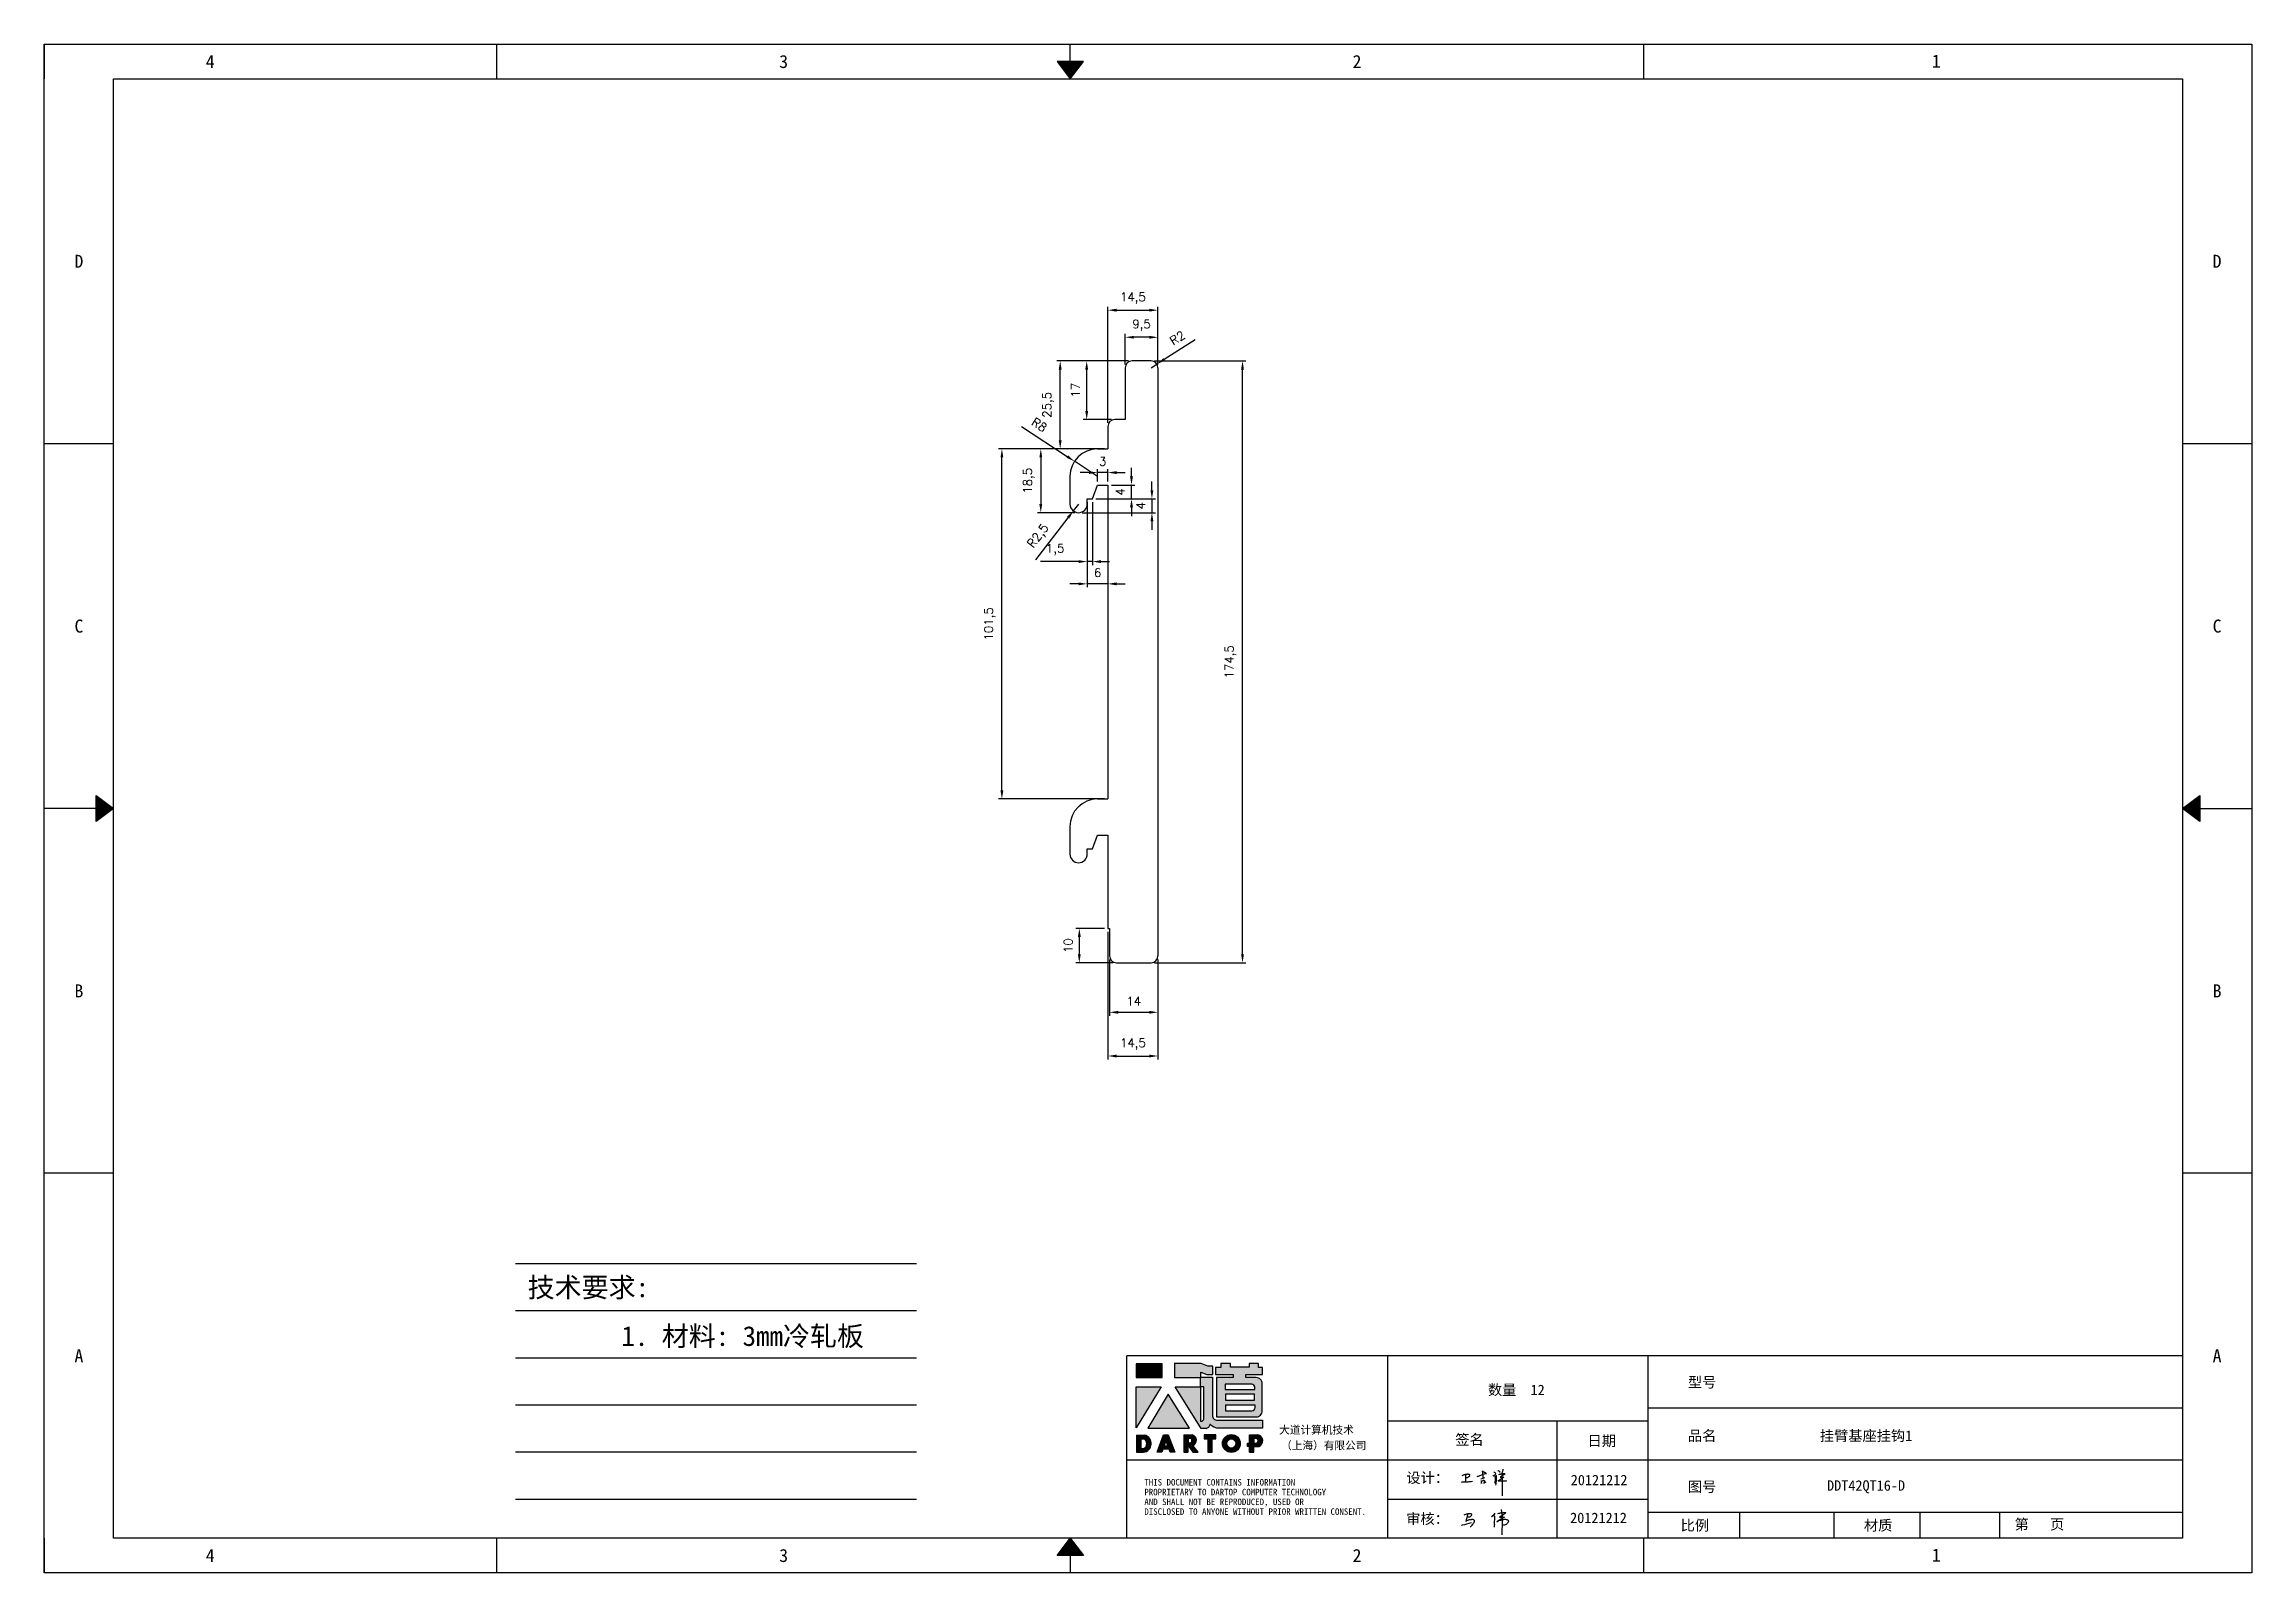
# Model space of a CAD drawing. Header units: millimetres. Extents: x 25928 to 50356, y -44172 to 20163.
# Drawn here: x 40411 to 41050, y 9096 to 9539 of the extents above; entities that cross this region are included whole.
import ezdxf
from ezdxf.enums import TextEntityAlignment as Align

# ---------------------------------------------------------------- set-up
doc = ezdxf.new("R2010")
doc.units = ezdxf.units.MM
doc.linetypes.add('DOT', pattern=[0.25, 0, -0.25])
doc.layers.add('4', color=7, linetype='Continuous')
doc.layers.add('print', color=30, linetype='Continuous')
doc.layers.add('dim', color=2, linetype='Continuous', lineweight=9)
doc.styles.add('Dartop', font='')
doc.styles.add('HZ', font='')
doc.styles.add('hzHT', font='simhei.ttf')
doc.styles.get("Standard").update_dxf_attribs({"font": 'txt', "bigfont": 'gbcbig.shx'})
doc.styles.get('Dartop').set_extended_font_data('FangSong_GB2312')
doc.styles.get('HZ').set_extended_font_data('SimSun')
doc.dimstyles.new('0.5small', dxfattribs={"dimtxt": 2.5, "dimasz": 2.5, "dimexe": 1, "dimexo": 1, "dimgap": 2, "dimtad": 1, "dimtxsty": 'Standard', "dimcen": 2.5, "dimadec": 0, "dimazin": 0, "dimtfac": 1, "dimtmove": 0, "dimatfit": 3, "dimfxl": 0, "dimarcsym": 0})

msp = doc.modelspace()

# ---------------------------------------------------------------- texts
at = {"color": 0}
for s, height, style, p in [('4', 3.777, 'Dartop', (40458.743, 9533.689)), ('3', 3.777, 'Dartop', (40624.932, 9533.689)), ('2', 3.777, 'Dartop', (40791.12, 9533.689)), ('1', 3.777, 'Dartop', (40959.03, 9533.808)), ('D', 3.777, 'Dartop', (40420.681, 9475.774)), ('D', 3.777, 'Dartop', (41040.402, 9475.774)), ('C', 3.777, 'Dartop', (40420.681, 9370.018)), ('C', 3.777, 'Dartop', (41040.402, 9370.018)), ('B', 3.777, 'Dartop', (40420.681, 9264.262)), ('B', 3.777, 'Dartop', (41040.402, 9264.262)), ('A', 3.777, 'Dartop', (40420.681, 9158.506)), ('A', 3.777, 'Dartop', (41040.402, 9158.506)), ('数量  12', 3.0216, 'hzHT', (40837.297, 9148.601)), ('型号', 3.0216, 'hzHT', (40891.15, 9150.82)), ('挂臂基座挂钩1', 3.0216, 'hzHT', (40938.658, 9135.308)), ('签名', 3.0216, 'hzHT', (40823.724, 9134.201)), ('日期', 3.0216, 'hzHT', (40862.064, 9133.83)), ('品名', 3.0216, 'hzHT', (40891.15, 9135.308)), ('20121212', 3.0216, 'hzHT', (40861.289, 9122.47)), ('图号', 3.0216, 'hzHT', (40891.15, 9120.539)), ('DDT42QT16-D', 3.0216, 'hzHT', (40938.658, 9120.879)), ('20121212', 3.0216, 'hzHT', (40861.109, 9111.506)), ('比例', 3.0216, 'hzHT', (40889.043, 9109.326)), ('材质', 3.0216, 'hzHT', (40942.168, 9109.326)), ('第   页', 3.0216, 'hzHT', (40988.91, 9109.64)), ('4', 3.777, 'Dartop', (40458.743, 9100.592)), ('3', 3.777, 'Dartop', (40624.932, 9100.592)), ('2', 3.777, 'Dartop', (40791.12, 9100.592)), ('1', 3.777, 'Dartop', (40959.03, 9100.712))]:
    msp.add_text(s, height=height, dxfattribs=dict(at, style=style)).set_placement(p, align=Align.MIDDLE_CENTER)
at = {"style": 'HZ'}
for s, p in [('技术要求:', (40568.339, 9178.326)), ('     1. 材料: 3mm冷轧板', (40603.306, 9164.204))]:
    msp.add_text(s, height=5.733, dxfattribs=at).set_placement(p, align=Align.MIDDLE_CENTER)
at = {"color": 0, "style": 'hzHT'}
for s, height, p in [('设计：', 3.0216, (40805.419, 9121.612)), ('THIS DOCUMENT CONTAINS INFORMATION', 1.8885, (40729.491, 9120.868)), ('PROPRIETARY TO DARTOP COMPUTER TECHNOLOGY', 1.8885, (40729.491, 9118.036)), ('AND SHALL NOT BE REPRODUCED, USED OR', 1.8885, (40729.491, 9115.203)), ('DISCLOSED TO ANYONE WITHOUT PRIOR WRITTEN CONSENT.', 1.8885, (40729.491, 9112.37)), ('审核：', 3.0216, (40805.374, 9109.714))]:
    msp.add_text(s, height=height, dxfattribs=at).set_placement(p)
at = {"layer": '4', "color": 0, "style": 'hzHT'}
for s, p in [('大道计算机技术', (40768.551, 9135.868)), ('（上海）有限公司', (40769.121, 9131.352))]:
    msp.add_text(s, height=2.2662, dxfattribs=at).set_placement(p)

# ---------------------------------------------------------------- blocks, each defined once
blk = doc.blocks.new('*U5')
at = {"color": 254, "linetype": 'Continuous', "extrusion": (0, 0, -1)}
for points in [[(-17, 0.333), (-16.812, 0.25), (-17, 0.5)], [(-17, 0.333), (-17.188, 0.25), (-16.812, 0.25)], [(-17, 0.333), (-17, 0.5), (-17.188, 0.25)]]:
    blk.add_solid(points, dxfattribs=at)
blk = doc.blocks.new('*U6')
at = {"color": 254, "linetype": 'Continuous'}
for points in [[(17, 21.667), (17.188, 21.75), (16.812, 21.75)], [(17, 21.667), (16.812, 21.75), (17, 21.5)], [(17, 21.667), (17, 21.5), (17.188, 21.75)]]:
    blk.add_solid(points, dxfattribs=at)
blk = doc.blocks.new('*U3')
at = {"color": 254, "linetype": 'Continuous', "extrusion": (0, 0, -1)}
for points in [[(-0.833, 11), (-0.75, 10.812), (-0.75, 11.188)], [(-0.833, 11), (-0.75, 11.188), (-1, 11)], [(-0.833, 11), (-1, 11), (-0.75, 10.812)]]:
    blk.add_solid(points, dxfattribs=at)
blk = doc.blocks.new('dadao')
for p, q in [((48, 19.2), (44.9, 10.4)), ((44.9, 10.4), (51.2, 10.4)), ((51.2, 10.4), (48, 19.2))]:
    blk.add_line(p, q)
for points in [[(41.8, 121.6), (41.8, 143.7), (-0.4, 143.7), (-0.4, 121.6), (41.8, 121.6)], [(104.8, 122), (104.8, 130.3), (114.1, 126.3), (124.2, 126.3), (124.2, 139.6), (115.9, 139.6), (105.1, 143.9), (61.5, 143.9)], [(61.7, 144), (61.7, 121.3), (103.9, 121.3)], [(113.4, 38.7), (105.1, 38.7), (63, 106.5), (103.9, 106.5), (103.9, 120.9), (103.9, 121.3)], [(109.7, 53.6), (109.7, 106.2), (104.3, 106.2), (104.3, 50.4), (106.6, 50.4)], [(144.6, 94.4), (144.6, 84.8), (192, 84.8), (192, 94.1), (144.9, 94.1)], [(120.2, 45), (119.5, 45), (119.5, 44.6)], [(0, 28), (0, 0), (11.8, 0)], [(0.1, 28), (14, 28)], [(7.1, 21.8), (7.1, 6.1), (12, 6.1)], [(7.1, 21.8), (11.4, 21.8)], [(76.8, 28.2), (76.8, 0), (84.1, 0), (84.1, 11.1), (91.6, -0.1), (100.3, -0.1), (91.7, 11.1)], [(76.8, 28.2), (90.6, 28.2)], [(84, 22.7), (84, 15.3), (87.2, 15.3)], [(84, 22.7), (87.3, 22.7)], [(183.7, 0), (183.7, 9.6), (180.6, 9.6), (180.6, 14.9), (183.8, 14.9), (183.8, 28.1), (196.1, 28.1), (196.5, 28.1)], [(183.7, 0), (190.9, 0), (190.9, 9.6), (198.8, 9.6)], [(194.9, 22.3), (190.8, 22.3), (190.8, 15), (194.4, 15)]]:
    blk.add_lwpolyline(points)
blk.add_lwpolyline([(137.1, 144.2), (137.1, 137.9), (128.3, 137.9), (128.3, 126.5), (157.3, 126.5), (157.3, 121.5), (130.3, 121.5), (130.3, 57.5), (194.4, 57.5, 0.414214), (204.4, 67.5), (204.4, 111.3, 0.414214), (194.4, 121.3), (177.5, 121.3), (177.5, 126.3), (204.7, 126.3), (204.7, 137.7), (198.2, 137.7), (198.2, 143.9), (183.3, 143.9), (183.3, 138), (153, 138), (153, 144.2), (137.1, 144.2)], format="xyb", close=True)
for points in [[(104.8, 122), (123.4, 122), (123.4, 60, 0.414214), (131.4, 52), (204.8, 52), (204.8, 39.1), (131.7, 39.1)], [(144.3, 110.8), (144.3, 101.8), (192.3, 101.8), (192.3, 105.5, 0.414214), (187.3, 110.5), (144.3, 110.5)], [(144.6, 77), (144.6, 67.5), (187.6, 67.5, 0.414214), (192.6, 72.5), (192.6, 76.4), (144.6, 76.4)]]:
    blk.add_lwpolyline(points, format="xyb")
for points in [[(-0.3, 106.2), (40.4, 106.2), (-0.3, 39.7), (-0.3, 106.2)], [(51.7, 94.1), (18.4, 39.3), (86.2, 39.3)], [(43.8, 28.2), (51.8, 28.2), (62.6, -0.1), (55, -0.1), (53.2, 5), (42.9, 5), (41.1, 0), (33.6, 0)], [(110, 28.1), (110, 21.9), (116, 21.9), (116, -0.1), (123.2, -0.1), (123.2, 22), (129.2, 22), (129.2, 28.1), (110, 28.1)]]:
    blk.add_lwpolyline(points, close=True)
for radius in [14.5, 7.44]:
    blk.add_circle((154.2, 14.2), radius)
for centre, radius, start, end in [((99.2, 60.7), 12.6, 305.6399, 325.969), ((111.6, 46.7), 8.19, 282.9811, 347.6627), ((136, 61.7), 22.9, 226.7358, 259.3209), ((8.5, 13.9), 8.49, 294.2143, 69.7177), ((9.6, 14.2), 14.4, 278.6604, 72.3203), ((86.4, 19), 3.8, 282.527, 76.7196), ((88.6, 19.4), 8.95, 290.6073, 77.2124), ((193.7, 18.7), 3.8, 280.9891, 72.5513), ((195.7, 18.6), 9.51, 288.8959, 85.2442)]:
    blk.add_arc(centre, radius, start, end)
blk = doc.blocks.new('h')
for p, q in [((20768.1, -2360.9), (20773, -2359.1)), ((20769.5, -2366.9), (20769.8, -2370.6)), ((20769.8, -2370.6), (20770.9, -2378)), ((20770.9, -2378), (20771.5, -2370.6)), ((20772.4, -2369.3), (20774.9, -2367.8)), ((20773, -2359.1), (20784.1, -2355.2)), ((20773.3, -2331.8), (20775.3, -2338.7)), ((20789.1, -2340.9), (20773.5, -2331.9)), ((20775.3, -2338.7), (20775.6, -2351.2)), ((20775.6, -2351.2), (20775.5, -2357.3)), ((20782.2, -2369.2), (20780, -2377.1)), ((20780, -2377.1), (20788.3, -2371.3)), ((20780.1, -2366.4), (20780.8, -2366.4)), ((20781.9, -2367.4), (20782.2, -2369.2)), ((20845.7, -2343.5), (20848.4, -2353)), ((20848.9, -2370.3), (20847.9, -2424)), ((20848.4, -2353), (20848.9, -2370.3))]:
    blk.add_line(p, q)
for points in [[(20696.6, -2372.4, 0.002073), (20710.6, -2371.9, 0.016137), (20719.6, -2371.3, 0.008314), (20736.9, -2369.3)], [(20699.1, -2348.2, -0.029745), (20704.6, -2345.4, -0.046842), (20708.4, -2344.2, -0.00919), (20714.3, -2343, -0.018517), (20717.2, -2342.5, -0.037841), (20720.3, -2342.4, -0.039541), (20723.2, -2342.8, -0.149785), (20726, -2344.3, -0.204935), (20726.9, -2346.6, -0.074872), (20726.5, -2348.3, -0.061615), (20725.6, -2350.3, -0.034204), (20723.8, -2352.6, -0.045776), (20722.3, -2354.1, -0.054985), (20720.4, -2355.3, -0.036348), (20717.3, -2356.5, -0.067752), (20715.7, -2356.8, -0.043553), (20713.2, -2356.7)], [(20755, -2351.9, -0.024077), (20759.9, -2350.1, -0.013147), (20768.7, -2346.5, -0.00522), (20775.4, -2344.1, -0.018517), (20777.3, -2343.4, -0.008274), (20786.3, -2341, -0.039541), (20788.3, -2340.8, -0.079216), (20789.4, -2341, -0.204935)], [(20813.5, -2350.1, 0.007348), (20815.9, -2348.7, 0.008421), (20818, -2347.3, 0.009459), (20819.7, -2346.2, -0.016325), (20820.7, -2345.5, -0.173771), (20821.8, -2345.3, -0.085159), (20823.9, -2346, -0.125883), (20826, -2347.9, -0.160659), (20826.6, -2350.1, -0.010447), (20826.5, -2352.3, -0.008247), (20826.2, -2355.1, -0.002698), (20825.3, -2374, 0.001562), (20823.9, -2383.7, 0.016137)], [(20816.8, -2335, -0.053561), (20819.6, -2336.1, -0.075272), (20821.3, -2337.3, -0.005295), (20822.5, -2338.5, -0.009337), (20823.1, -2339.1, -0.026146), (20823.7, -2339.8, -0.016644), (20824.5, -2340.9)], [(20832.1, -2329.2, -0.053561), (20834.9, -2330.3, -0.075272), (20836.7, -2331.5, -0.005295), (20837.8, -2332.6, -0.009337), (20838.5, -2333.3, -0.026146), (20839, -2334, -0.016644), (20839.8, -2335.1)], [(20836, -2343.7, -0.02797), (20842.1, -2342.6, -0.048868), (20845.6, -2342.2, -0.00919), (20851.1, -2341.4, -0.018517), (20853.9, -2341.1, -0.037841), (20856.7, -2341.2, -0.039541), (20859.4, -2341.6, -0.018282), (20840.6, -2354.7, -0.000937)], [(20847.6, -2340.2, 0.021784), (20849.6, -2335.9, 0.028296), (20850.8, -2332.4, 0.008136), (20851.9, -2328.2, 0.028913), (20852.2, -2327, 0.08193), (20852.1, -2325.9, 0.075058), (20851.7, -2324.7, 0.275043)]]:
    blk.add_lwpolyline(points, format="xyb")
for points in [[(20711.3, -2343.5), (20711.3, -2343.5), (20711.5, -2355.8), (20710.7, -2368), (20710.6, -2371.9)], [(20821.5, -2350.6), (20822.4, -2359.2), (20822.2, -2364.9), (20821.7, -2369), (20821.3, -2376.3), (20823.6, -2368.5), (20827.2, -2366.3), (20829.5, -2366.3)], [(20840.6, -2354.7), (20850, -2354.7), (20855, -2354.3), (20845.9, -2361.1), (20840.5, -2364), (20833, -2367.5), (20863.2, -2367.4), (20865.9, -2367.3)]]:
    blk.add_lwpolyline(points)
for centre, radius, start, end in [((20773.7, -2371.2), 2.3, 121.9907, 163.60158), ((20787.5, -2406), 40.3, 100.61827, 108.24823), ((20780.8, -2367.6), 1.15, 9.4675, 90)]:
    blk.add_arc(centre, radius, start, end)
blk = doc.blocks.new('*U4')
at = {"color": 254, "linetype": 'Continuous', "extrusion": (0, 0, -1)}
for points in [[(-33.167, 11), (-33, 11), (-33.25, 11.188)], [(-33.167, 11), (-33.25, 11.188), (-33.25, 10.812)], [(-33.167, 11), (-33.25, 10.812), (-33, 11)]]:
    blk.add_solid(points, dxfattribs=at)
blk = doc.blocks.new('*D119')
at = {"layer": 'Defpoints', "color": 0}
for p in [(40718.92, 9282.4), (40733.42, 9274.4), (40733.42, 9245.39)]:
    blk.add_point(p, dxfattribs=at)
at = {"layer": 'dim', "color": 0, "lineweight": -2}
for p, q in [((40718.92, 9281.4), (40718.92, 9244.39)), ((40733.42, 9273.4), (40733.42, 9244.39)), ((40721.42, 9245.39), (40730.92, 9245.39))]:
    blk.add_line(p, q, dxfattribs=at)
at = {"layer": 'dim', "color": 0}
for points in [[(40721.42, 9245.8), (40721.42, 9244.97), (40718.92, 9245.39)], [(40730.92, 9245.8), (40730.92, 9244.97), (40733.42, 9245.39)]]:
    blk.add_solid(points, dxfattribs=at)
at = {"layer": 'dim', "color": 0, "insert": (40726.17, 9248.84), "char_height": 2.5, "attachment_point": 5}
blk.add_mtext('14,5', dxfattribs=at)
blk = doc.blocks.new('*D120')
at = {"layer": 'Defpoints', "color": 0}
for p in [(40719.42, 9274.4), (40733.42, 9274.4), (40733.42, 9258.06)]:
    blk.add_point(p, dxfattribs=at)
at = {"layer": 'dim', "color": 0, "lineweight": -2}
for p, q in [((40719.42, 9273.4), (40719.42, 9257.06)), ((40733.42, 9273.4), (40733.42, 9257.06)), ((40721.92, 9258.06), (40730.92, 9258.06))]:
    blk.add_line(p, q, dxfattribs=at)
at = {"layer": 'dim', "color": 0}
for points in [[(40721.92, 9258.48), (40721.92, 9257.64), (40719.42, 9258.06)], [(40730.92, 9258.48), (40730.92, 9257.64), (40733.42, 9258.06)]]:
    blk.add_solid(points, dxfattribs=at)
at = {"layer": 'dim', "color": 0, "insert": (40726.42, 9261.31), "char_height": 2.5, "attachment_point": 5}
blk.add_mtext('14', dxfattribs=at)
blk = doc.blocks.new('*D121')
at = {"layer": 'Defpoints', "color": 0}
for p in [(40710.64, 9282.4), (40718.92, 9282.4), (40721.42, 9272.4)]:
    blk.add_point(p, dxfattribs=at)
at = {"layer": 'dim', "color": 0, "lineweight": -2}
for p, q in [((40717.92, 9282.4), (40709.64, 9282.4)), ((40710.64, 9274.9), (40710.64, 9279.9)), ((40720.42, 9272.4), (40709.64, 9272.4))]:
    blk.add_line(p, q, dxfattribs=at)
at = {"layer": 'dim', "color": 0}
for points in [[(40710.22, 9279.9), (40711.05, 9279.9), (40710.64, 9282.4)], [(40710.22, 9274.9), (40711.05, 9274.9), (40710.64, 9272.4)]]:
    blk.add_solid(points, dxfattribs=at)
at = {"layer": 'dim', "color": 0, "insert": (40707.39, 9277.4), "char_height": 2.5, "attachment_point": 5, "rotation": 90}
blk.add_mtext('10', dxfattribs=at)
blk = doc.blocks.new('*D122')
at = {"layer": 'Defpoints', "color": 0}
for p in [(40731.42, 9446.9), (40757.94, 9446.9), (40731.42, 9272.4)]:
    blk.add_point(p, dxfattribs=at)
at = {"layer": 'dim', "color": 0, "lineweight": -2}
for p, q in [((40732.42, 9446.9), (40758.94, 9446.9)), ((40757.94, 9274.9), (40757.94, 9444.4)), ((40732.42, 9272.4), (40758.94, 9272.4))]:
    blk.add_line(p, q, dxfattribs=at)
at = {"layer": 'dim', "color": 0}
for points in [[(40757.52, 9444.4), (40758.35, 9444.4), (40757.94, 9446.9)], [(40757.52, 9274.9), (40758.35, 9274.9), (40757.94, 9272.4)]]:
    blk.add_solid(points, dxfattribs=at)
at = {"layer": 'dim', "color": 0, "insert": (40754.48, 9359.65), "char_height": 2.5, "attachment_point": 5, "rotation": 90}
blk.add_mtext('174,5', dxfattribs=at)
blk = doc.blocks.new('*D123')
at = {"layer": 'Defpoints', "color": 0}
for p in [(40723.92, 9453.75), (40723.92, 9444.9), (40733.42, 9444.9)]:
    blk.add_point(p, dxfattribs=at)
at = {"layer": 'dim', "color": 0, "lineweight": -2}
for p, q in [((40723.92, 9445.9), (40723.92, 9454.75)), ((40730.92, 9453.75), (40726.42, 9453.75)), ((40733.42, 9445.9), (40733.42, 9454.75))]:
    blk.add_line(p, q, dxfattribs=at)
at = {"layer": 'dim', "color": 0}
for points in [[(40726.42, 9454.16), (40726.42, 9453.33), (40723.92, 9453.75)], [(40730.92, 9454.16), (40730.92, 9453.33), (40733.42, 9453.75)]]:
    blk.add_solid(points, dxfattribs=at)
at = {"layer": 'dim', "color": 0, "insert": (40728.67, 9457.21), "char_height": 2.5, "attachment_point": 5}
blk.add_mtext('9,5', dxfattribs=at)
blk = doc.blocks.new('*D124')
at = {"layer": 'Defpoints', "color": 0}
for p in [(40733.42, 9461.6), (40733.42, 9444.9), (40718.92, 9427.9)]:
    blk.add_point(p, dxfattribs=at)
at = {"layer": 'dim', "color": 0, "lineweight": -2}
for p, q in [((40718.92, 9428.9), (40718.92, 9462.6)), ((40721.42, 9461.6), (40730.92, 9461.6)), ((40733.42, 9445.9), (40733.42, 9462.6))]:
    blk.add_line(p, q, dxfattribs=at)
at = {"layer": 'dim', "color": 0}
for points in [[(40721.42, 9462.01), (40721.42, 9461.18), (40718.92, 9461.6)], [(40730.92, 9462.01), (40730.92, 9461.18), (40733.42, 9461.6)]]:
    blk.add_solid(points, dxfattribs=at)
at = {"layer": 'dim', "color": 0, "insert": (40726.17, 9465.05), "char_height": 2.5, "attachment_point": 5}
blk.add_mtext('14,5', dxfattribs=at)
blk = doc.blocks.new('*D125')
at = {"layer": 'Defpoints', "color": 0}
for p in [(40712.78, 9446.9), (40725.92, 9446.9), (40720.92, 9429.9)]:
    blk.add_point(p, dxfattribs=at)
at = {"layer": 'dim', "color": 0, "lineweight": -2}
for p, q in [((40724.92, 9446.9), (40711.78, 9446.9)), ((40712.78, 9432.4), (40712.78, 9444.4)), ((40719.92, 9429.9), (40711.78, 9429.9))]:
    blk.add_line(p, q, dxfattribs=at)
at = {"layer": 'dim', "color": 0}
for points in [[(40712.36, 9444.4), (40713.2, 9444.4), (40712.78, 9446.9)], [(40712.36, 9432.4), (40713.2, 9432.4), (40712.78, 9429.9)]]:
    blk.add_solid(points, dxfattribs=at)
at = {"layer": 'dim', "color": 0, "insert": (40709.53, 9438.4), "char_height": 2.5, "attachment_point": 5, "rotation": 90}
blk.add_mtext('17', dxfattribs=at)
blk = doc.blocks.new('*D126')
at = {"layer": 'Defpoints', "color": 0}
for p in [(40705.09, 9446.9), (40723.92, 9446.9), (40718.92, 9421.4)]:
    blk.add_point(p, dxfattribs=at)
at = {"layer": 'dim', "color": 0, "lineweight": -2}
for p, q in [((40722.92, 9446.9), (40704.09, 9446.9)), ((40705.09, 9423.9), (40705.09, 9444.4)), ((40717.92, 9421.4), (40704.09, 9421.4))]:
    blk.add_line(p, q, dxfattribs=at)
at = {"layer": 'dim', "color": 0}
for points in [[(40704.67, 9444.4), (40705.51, 9444.4), (40705.09, 9446.9)], [(40704.67, 9423.9), (40705.51, 9423.9), (40705.09, 9421.4)]]:
    blk.add_solid(points, dxfattribs=at)
at = {"layer": 'dim', "color": 0, "insert": (40701.63, 9434.15), "char_height": 2.5, "attachment_point": 5, "rotation": 90}
blk.add_mtext('25,5', dxfattribs=at)
blk = doc.blocks.new('*D127')
at = {"layer": 'Defpoints', "color": 0}
for p in [(40731.42, 9444.9), (40733.11, 9445.97)]:
    blk.add_point(p, dxfattribs=at)
at = {"layer": 'dim', "color": 0, "lineweight": -2}
for p, q in [((40744.25, 9452.99), (40735.23, 9447.3)), ((40731.42, 9444.9), (40733.11, 9445.97))]:
    blk.add_line(p, q, dxfattribs=at)
at = {"layer": 'dim', "color": 0}
blk.add_solid([(40735, 9447.65), (40735.45, 9446.95), (40733.11, 9445.97)], dxfattribs=at)
at = {"layer": 'dim', "color": 0, "insert": (40739.06, 9453.56), "char_height": 2.5, "attachment_point": 5, "rotation": 32.22476}
blk.add_mtext('R2', dxfattribs=at)
blk = doc.blocks.new('*D128')
at = {"layer": 'Defpoints', "color": 0}
for p in [(40709.23, 9417.79), (40715.92, 9413.4)]:
    blk.add_point(p, dxfattribs=at)
at = {"layer": 'dim', "color": 0, "lineweight": -2}
for p, q in [((40693.86, 9427.89), (40707.14, 9419.17)), ((40715.92, 9413.4), (40709.23, 9417.79))]:
    blk.add_line(p, q, dxfattribs=at)
at = {"layer": 'dim', "color": 0}
blk.add_solid([(40707.37, 9419.51), (40706.91, 9418.82), (40709.23, 9417.79)], dxfattribs=at)
at = {"layer": 'dim', "color": 0, "insert": (40699.06, 9428.37), "char_height": 2.5, "attachment_point": 5, "rotation": 326.69423}
blk.add_mtext('R8', dxfattribs=at)
blk = doc.blocks.new('*D129')
at = {"layer": 'Defpoints', "color": 0}
for p in [(40718.92, 9421.4), (40699.47, 9402.9), (40710.42, 9402.9)]:
    blk.add_point(p, dxfattribs=at)
at = {"layer": 'dim', "color": 0, "lineweight": -2}
for p, q in [((40717.92, 9421.4), (40698.47, 9421.4)), ((40699.47, 9418.9), (40699.47, 9405.4)), ((40709.42, 9402.9), (40698.47, 9402.9))]:
    blk.add_line(p, q, dxfattribs=at)
at = {"layer": 'dim', "color": 0}
for points in [[(40699.05, 9418.9), (40699.88, 9418.9), (40699.47, 9421.4)], [(40699.05, 9405.4), (40699.88, 9405.4), (40699.47, 9402.9)]]:
    blk.add_solid(points, dxfattribs=at)
at = {"layer": 'dim', "color": 0, "insert": (40696.01, 9412.15), "char_height": 2.5, "attachment_point": 5, "rotation": 90}
blk.add_mtext('18,5', dxfattribs=at)
blk = doc.blocks.new('*D130')
at = {"layer": 'Defpoints', "color": 0}
for p in [(40708.9, 9403.41), (40710.42, 9405.4)]:
    blk.add_point(p, dxfattribs=at)
at = {"layer": 'dim', "color": 0, "lineweight": -2}
for p, q in [((40698.01, 9389.18), (40707.38, 9401.43)), ((40710.42, 9405.4), (40708.9, 9403.41))]:
    blk.add_line(p, q, dxfattribs=at)
at = {"layer": 'dim', "color": 0}
blk.add_solid([(40707.05, 9401.68), (40707.71, 9401.18), (40708.9, 9403.41)], dxfattribs=at)
at = {"layer": 'dim', "color": 0, "insert": (40698.88, 9396.01), "char_height": 2.5, "attachment_point": 5, "rotation": 52.58202}
blk.add_mtext('R2,5', dxfattribs=at)
blk = doc.blocks.new('*D131')
at = {"layer": 'Defpoints', "color": 0}
for p in [(40714.42, 9406.9), (40710.42, 9402.9), (40731.68, 9402.9)]:
    blk.add_point(p, dxfattribs=at)
at = {"layer": 'dim', "color": 0, "lineweight": -2}
for p, q in [((40715.42, 9406.9), (40732.68, 9406.9)), ((40731.68, 9409.4), (40731.68, 9411.9)), ((40731.68, 9406.9), (40731.68, 9402.9)), ((40711.42, 9402.9), (40732.68, 9402.9)), ((40731.68, 9400.4), (40731.68, 9397.9))]:
    blk.add_line(p, q, dxfattribs=at)
at = {"layer": 'dim', "color": 0}
for points in [[(40731.27, 9409.4), (40732.1, 9409.4), (40731.68, 9406.9)], [(40731.27, 9400.4), (40732.1, 9400.4), (40731.68, 9402.9)]]:
    blk.add_solid(points, dxfattribs=at)
at = {"layer": 'dim', "color": 0, "insert": (40728.43, 9404.9), "char_height": 2.5, "attachment_point": 5, "rotation": 90}
blk.add_mtext('4', dxfattribs=at)
blk = doc.blocks.new('*D132')
at = {"layer": 'Defpoints', "color": 0}
for p in [(40718.92, 9410.9), (40718.92, 9406.9), (40725.76, 9410.9)]:
    blk.add_point(p, dxfattribs=at)
at = {"layer": 'dim', "color": 0, "lineweight": -2}
for p, q in [((40725.76, 9413.4), (40725.76, 9415.9)), ((40719.92, 9410.9), (40726.76, 9410.9)), ((40719.92, 9406.9), (40726.76, 9406.9)), ((40725.76, 9406.9), (40725.76, 9410.9)), ((40725.76, 9404.4), (40725.76, 9401.9))]:
    blk.add_line(p, q, dxfattribs=at)
at = {"layer": 'dim', "color": 0}
for points in [[(40725.34, 9413.4), (40726.18, 9413.4), (40725.76, 9410.9)], [(40725.34, 9404.4), (40726.18, 9404.4), (40725.76, 9406.9)]]:
    blk.add_solid(points, dxfattribs=at)
at = {"layer": 'dim', "color": 0, "insert": (40722.51, 9408.9), "char_height": 2.5, "attachment_point": 5, "rotation": 90}
blk.add_mtext('4', dxfattribs=at)
blk = doc.blocks.new('*D133')
at = {"layer": 'Defpoints', "color": 0}
for p in [(40715.92, 9414.52), (40715.92, 9410.9), (40718.92, 9410.9)]:
    blk.add_point(p, dxfattribs=at)
at = {"layer": 'dim', "color": 0, "lineweight": -2}
for p, q in [((40713.42, 9414.52), (40710.92, 9414.52)), ((40715.92, 9411.9), (40715.92, 9415.52)), ((40718.92, 9414.52), (40715.92, 9414.52)), ((40718.92, 9411.9), (40718.92, 9415.52)), ((40721.42, 9414.52), (40723.92, 9414.52))]:
    blk.add_line(p, q, dxfattribs=at)
at = {"layer": 'dim', "color": 0}
for points in [[(40713.42, 9414.94), (40713.42, 9414.1), (40715.92, 9414.52)], [(40721.42, 9414.94), (40721.42, 9414.1), (40718.92, 9414.52)]]:
    blk.add_solid(points, dxfattribs=at)
at = {"layer": 'dim', "color": 0, "insert": (40717.42, 9417.77), "char_height": 2.5, "attachment_point": 5}
blk.add_mtext('3', dxfattribs=at)
blk = doc.blocks.new('*D134')
at = {"layer": 'Defpoints', "color": 0}
for p in [(40712.92, 9406.9), (40718.92, 9410.9), (40712.92, 9382.26)]:
    blk.add_point(p, dxfattribs=at)
at = {"layer": 'dim', "color": 0, "lineweight": -2}
for p, q in [((40718.92, 9409.9), (40718.92, 9381.26)), ((40712.92, 9405.9), (40712.92, 9381.26)), ((40710.42, 9382.26), (40707.92, 9382.26)), ((40718.92, 9382.26), (40712.92, 9382.26)), ((40721.42, 9382.26), (40723.92, 9382.26))]:
    blk.add_line(p, q, dxfattribs=at)
at = {"layer": 'dim', "color": 0}
for points in [[(40710.42, 9382.68), (40710.42, 9381.84), (40712.92, 9382.26)], [(40721.42, 9382.68), (40721.42, 9381.84), (40718.92, 9382.26)]]:
    blk.add_solid(points, dxfattribs=at)
at = {"layer": 'dim', "color": 0, "insert": (40715.92, 9385.51), "char_height": 2.5, "attachment_point": 5}
blk.add_mtext('6', dxfattribs=at)
blk = doc.blocks.new('*D135')
at = {"layer": 'Defpoints', "color": 0}
for p in [(40712.92, 9406.9), (40714.42, 9406.9), (40712.92, 9388.72)]:
    blk.add_point(p, dxfattribs=at)
at = {"layer": 'dim', "color": 0, "lineweight": -2}
for p, q in [((40712.92, 9405.9), (40712.92, 9387.72)), ((40714.42, 9405.9), (40714.42, 9387.72)), ((40710.42, 9388.72), (40699.34, 9388.72)), ((40714.42, 9388.72), (40712.92, 9388.72)), ((40716.92, 9388.72), (40719.42, 9388.72))]:
    blk.add_line(p, q, dxfattribs=at)
at = {"layer": 'dim', "color": 0}
for points in [[(40710.42, 9389.14), (40710.42, 9388.3), (40712.92, 9388.72)], [(40716.92, 9389.14), (40716.92, 9388.3), (40714.42, 9388.72)]]:
    blk.add_solid(points, dxfattribs=at)
at = {"layer": 'dim', "color": 0, "insert": (40703.63, 9392.18), "char_height": 2.5, "attachment_point": 5}
blk.add_mtext('1,5', dxfattribs=at)
blk = doc.blocks.new('*D136')
at = {"layer": 'Defpoints', "color": 0}
for p in [(40688.2, 9421.4), (40718.92, 9421.4), (40718.92, 9319.9)]:
    blk.add_point(p, dxfattribs=at)
at = {"layer": 'dim', "color": 0, "lineweight": -2}
for p, q in [((40717.92, 9421.4), (40687.2, 9421.4)), ((40688.2, 9322.4), (40688.2, 9418.9)), ((40717.92, 9319.9), (40687.2, 9319.9))]:
    blk.add_line(p, q, dxfattribs=at)
at = {"layer": 'dim', "color": 0}
for points in [[(40687.78, 9418.9), (40688.61, 9418.9), (40688.2, 9421.4)], [(40687.78, 9322.4), (40688.61, 9322.4), (40688.2, 9319.9)]]:
    blk.add_solid(points, dxfattribs=at)
at = {"layer": 'dim', "color": 0, "insert": (40684.74, 9370.65), "char_height": 2.5, "attachment_point": 5, "rotation": 90}
blk.add_mtext('101,5', dxfattribs=at)

# ---------------------------------------------------------------- dimensions: what is measured, and where the dimension line sits
at = {"layer": 'dim'}
for base, p1, p2, picture, middle in [((40733.419, 9461.595), (40718.919, 9427.9), (40733.419, 9444.9), '*D124', (40726.169, 9465.054)), ((40723.919, 9453.747), (40733.419, 9444.9), (40723.919, 9444.9), '*D123', (40728.669, 9457.206)), ((40712.919, 9388.721), (40714.419, 9406.9), (40712.919, 9406.9), '*D135', (40703.627, 9392.179)), ((40712.919, 9382.259), (40718.919, 9410.9), (40712.919, 9406.9), '*D134', (40715.919, 9385.509)), ((40733.419, 9245.385), (40718.919, 9282.4), (40733.419, 9274.4), '*D119', (40726.169, 9248.843)), ((40733.419, 9258.061), (40719.419, 9274.4), (40733.419, 9274.4), '*D120', (40726.419, 9261.311))]:
    dim = msp.add_linear_dim(base=base, p1=p1, p2=p2, dimstyle='0.5small', override={"dimpost": '\\X'}, dxfattribs=at)
    dim.commit()
    dim.dimension.update_dxf_attribs({"geometry": picture, "text_midpoint": middle})
dim = msp.add_radius_dim(center=(40731.419, 9444.9), mpoint=(40733.111, 9445.967), dimstyle='0.5small', override={"dimpost": '\\X'}, dxfattribs=at)
dim.commit()
dim.dimension.update_dxf_attribs({"geometry": '*D127', "text_midpoint": (40739.062, 9453.56)})
for base, p1, p2, picture, middle in [((40705.09, 9446.9), (40718.919, 9421.4), (40723.919, 9446.9), '*D126', (40701.632, 9434.15)), ((40712.78, 9446.9), (40720.919, 9429.9), (40725.919, 9446.9), '*D125', (40709.53, 9438.4)), ((40757.935, 9446.9), (40731.419, 9272.4), (40731.419, 9446.9), '*D122', (40754.477, 9359.65)), ((40688.196, 9421.4), (40718.919, 9319.9), (40718.919, 9421.4), '*D136', (40684.737, 9370.65)), ((40699.468, 9402.9), (40718.919, 9421.4), (40710.419, 9402.9), '*D129', (40696.009, 9412.15)), ((40710.635, 9282.4), (40721.419, 9272.4), (40718.919, 9282.4), '*D121', (40707.385, 9277.4))]:
    dim = msp.add_linear_dim(base=base, p1=p1, p2=p2, angle=90, dimstyle='0.5small', override={"dimpost": '\\X'}, dxfattribs=at)
    dim.commit()
    dim.dimension.update_dxf_attribs({"geometry": picture, "text_midpoint": middle})
for center, mpoint, picture, middle in [((40715.919, 9413.4), (40709.233, 9417.793), '*D128', (40697.274, 9425.65)), ((40710.419, 9405.4), (40708.9, 9403.415), '*D130', (40701.63, 9393.912))]:
    dim = msp.add_radius_dim(center=center, mpoint=mpoint, dimstyle='0.5small', override={"dimpost": '\\X'}, dxfattribs=at)
    dim.commit()
    dim.dimension.update_dxf_attribs({"geometry": picture, "text_midpoint": middle, "dimtype": 164})
dim = msp.add_linear_dim(base=(40715.919, 9414.52), p1=(40718.919, 9410.9), p2=(40715.919, 9410.9), dimstyle='0.5small', override={"dimpost": '\\X'}, dxfattribs=at)
dim.commit()
dim.dimension.update_dxf_attribs({"geometry": '*D133', "text_midpoint": (40717.419, 9414.52), "dimtype": 160})
for base, p1, p2, picture, middle in [((40725.761, 9410.9), (40718.919, 9406.9), (40718.919, 9410.9), '*D132', (40725.761, 9408.9)), ((40731.683, 9402.9), (40714.419, 9406.9), (40710.419, 9402.9), '*D131', (40731.683, 9404.9))]:
    dim = msp.add_linear_dim(base=base, p1=p1, p2=p2, angle=90, dimstyle='0.5small', override={"dimpost": '\\X'}, dxfattribs=at)
    dim.commit()
    dim.dimension.update_dxf_attribs({"geometry": picture, "text_midpoint": middle, "dimtype": 160})

# ---------------------------------------------------------------- hatches: boundary and pattern name
for points in [[(40734.633, 9156.167), (40727.1, 9156.167), (40727.1, 9152.231), (40734.633, 9152.231)], [(40734.391, 9149.477), (40727.12, 9149.477), (40727.12, 9137.605)], [(40736.406, 9147.323), (40730.463, 9137.526), (40742.565, 9137.526)], [(40750.25, 9135.522), (40746.811, 9135.522), (40746.811, 9134.431), (40747.884, 9134.431), (40747.884, 9130.498), (40749.169, 9130.498), (40749.169, 9134.433), (40750.25, 9134.433)]]:
    msp.add_hatch(color=0).paths.add_polyline_path(points)
h = msp.add_hatch(color=0)
h.paths.add_polyline_path([(40745.892, 9153.775), (40747.554, 9153.057), (40749.352, 9153.057), (40749.352, 9155.436), (40747.869, 9155.436), (40745.937, 9156.199), (40738.193, 9156.199), (40738.193, 9152.175), (40745.728, 9152.175), (40745.728, 9152.094), (40745.728, 9149.522), (40738.421, 9149.522), (40745.936, 9137.428), (40747.424, 9137.428, 0.2793748), (40748.511, 9138.484), (40748.511, 9138.54), (40748.642, 9138.54, 0.1431454), (40750.691, 9137.497), (40763.749, 9137.497), (40763.749, 9139.791), (40750.635, 9139.791, -0.4142136), (40749.207, 9141.22), (40749.207, 9152.302), (40745.892, 9152.302)])
h.paths.add_polyline_path([(40745.803, 9149.471), (40746.761, 9149.47), (40746.761, 9140.084, -0.0889357), (40746.206, 9139.513), (40745.8, 9139.513)], flags=16)
h = msp.add_hatch(color=0)
h.paths.add_polyline_path([(40763.727, 9155.103), (40762.565, 9155.103), (40762.565, 9156.208), (40759.909, 9156.208), (40759.909, 9155.158), (40754.487, 9155.158), (40754.487, 9156.263), (40751.648, 9156.263), (40751.648, 9155.137), (40750.078, 9155.137), (40750.078, 9153.1), (40755.256, 9153.1), (40755.256, 9152.199), (40750.431, 9152.199), (40750.431, 9140.789), (40761.886, 9140.789, 0.4142136), (40763.671, 9142.574), (40763.671, 9150.388, 0.4142136), (40761.886, 9152.174), (40758.858, 9152.174), (40758.858, 9153.058), (40763.727, 9153.058)])
h.paths.add_polyline_path([(40760.621, 9150.239, -0.4142136), (40761.513, 9149.346), (40761.513, 9148.692), (40752.938, 9148.692), (40752.938, 9150.239)], flags=16)
h.paths.add_polyline_path([(40761.458, 9147.31), (40761.458, 9145.652), (40752.993, 9145.652), (40752.993, 9147.31)], flags=16)
h.paths.add_polyline_path([(40761.569, 9144.16), (40761.569, 9143.45, -0.4142136), (40760.676, 9142.557), (40752.993, 9142.557), (40752.993, 9144.16)], flags=16)
h = msp.add_hatch(color=0)
h.paths.add_polyline_path([(40729.668, 9135.504), (40727.173, 9135.504), (40727.173, 9130.513), (40729.274, 9130.513, 0.7930159)])
h.paths.add_polyline_path([(40729.311, 9131.606), (40728.439, 9131.606), (40728.439, 9134.411), (40729.215, 9134.411, -0.6713609)], flags=16)
h = msp.add_hatch(color=0)
h.paths.add_polyline_path([(40736.425, 9135.545), (40735.002, 9135.545), (40733.171, 9130.508), (40734.519, 9130.508), (40734.837, 9131.401), (40736.663, 9131.401), (40736.987, 9130.497), (40738.347, 9130.497)])
h.paths.add_polyline_path([(40736.314, 9132.363), (40735.182, 9132.363), (40735.738, 9133.946)], flags=16)
h = msp.add_hatch(color=0)
h.paths.add_polyline_path([(40743.345, 9135.542), (40740.891, 9135.542), (40740.891, 9130.505), (40742.188, 9130.505), (40742.188, 9132.502), (40743.52, 9130.487), (40745.087, 9130.487), (40743.553, 9132.489, 0.7440549)])
h.paths.add_polyline_path([(40742.176, 9133.247), (40742.176, 9134.57), (40742.755, 9134.57, -0.796809), (40742.747, 9133.247)], flags=16)
h = msp.add_hatch(color=0)
h.paths.add_polyline_path([(40752.12, 9133.041, 1), (40757.292, 9133.041, 1)])
h.paths.add_polyline_path([(40756.034, 9133.041, -1), (40753.378, 9133.041, -1)], flags=16)
h = msp.add_hatch(color=0)
h.paths.add_polyline_path([(40762.252, 9135.53), (40762.178, 9135.53), (40759.991, 9135.53), (40759.991, 9133.179), (40759.41, 9133.179), (40759.41, 9132.225), (40759.981, 9132.225), (40759.981, 9130.514), (40761.258, 9130.514), (40761.258, 9132.232), (40762.661, 9132.232, 0.8123038)])
h.paths.add_polyline_path([(40761.239, 9133.186), (40761.239, 9134.5), (40761.966, 9134.5, -0.7782134), (40761.892, 9133.186)], flags=16)

# ---------------------------------------------------------------- linework, layer by layer
at = {"color": 0, "linetype": 'DOT'}
for p, q in [((40410.609, 9538.725), (41040.402, 9538.725)), ((40410.609, 9105.628), (40410.609, 9528.653)), ((41040.402, 9095.556), (40410.609, 9095.556))]:
    msp.add_line(p, q, dxfattribs=at)
at = {"color": 0}
for p, q in [((40410.609, 9538.725), (40410.609, 9528.653)), ((40541.838, 9528.653), (40541.838, 9538.725)), ((40708.026, 9533.689), (40708.026, 9538.725)), ((40874.214, 9528.653), (40874.214, 9538.725)), ((40430.753, 9105.628), (40430.753, 9528.653)), ((40430.753, 9528.653), (41030.33, 9528.653)), ((41030.33, 9528.653), (41030.33, 9105.628)), ((40430.753, 9422.896), (40410.609, 9422.896)), ((41050.474, 9422.896), (41030.33, 9422.896)), ((40425.717, 9317.14), (40410.609, 9317.14)), ((41035.366, 9317.14), (41050.474, 9317.14)), ((40430.753, 9211.384), (40410.609, 9211.384)), ((41050.474, 9211.384), (41030.33, 9211.384)), ((41030.33, 9158.506), (40724.393, 9158.506)), ((40724.393, 9105.628), (40724.393, 9158.506)), ((40799.933, 9158.506), (40799.933, 9105.628)), ((40875.473, 9105.628), (40875.473, 9158.506)), ((40799.933, 9139.621), (40875.473, 9139.621)), ((40849.034, 9139.621), (40849.034, 9105.628)), ((40875.473, 9143.398), (41030.33, 9143.398)), ((40724.393, 9128.29), (40799.933, 9128.29)), ((40799.933, 9128.29), (41030.33, 9128.29)), ((40799.933, 9116.959), (40875.473, 9116.959)), ((40875.473, 9113.182), (41030.33, 9113.182)), ((40902.05, 9105.628), (40902.05, 9113.182)), ((40929.439, 9105.628), (40929.439, 9113.182)), ((40954.338, 9105.628), (40954.338, 9113.182)), ((40977.452, 9105.628), (40977.452, 9113.182)), ((40410.609, 9105.628), (40410.609, 9095.556)), ((41030.33, 9105.628), (40430.753, 9105.628)), ((40541.838, 9095.556), (40541.838, 9105.628)), ((40874.214, 9095.556), (40874.214, 9105.628)), ((40708.026, 9100.592), (40708.026, 9095.556))]:
    msp.add_line(p, q, dxfattribs=at)
for p, q in [((40723.919, 9444.9), (40723.919, 9429.9)), ((40731.419, 9446.9), (40725.919, 9446.9)), ((40733.419, 9444.9), (40733.419, 9421.4)), ((40718.919, 9427.9), (40718.919, 9421.4)), ((40723.919, 9429.9), (40720.919, 9429.9)), ((40733.419, 9427.9), (40733.419, 9274.4)), ((40715.919, 9421.4), (40718.919, 9421.4)), ((40707.919, 9413.4), (40707.919, 9405.4)), ((40712.919, 9406.9), (40714.419, 9406.9)), ((40712.919, 9405.4), (40712.919, 9406.9)), ((40714.419, 9406.9), (40715.919, 9410.9)), ((40715.919, 9410.9), (40718.919, 9410.9)), ((40718.919, 9410.9), (40718.919, 9319.9)), ((40715.919, 9319.9), (40718.919, 9319.9)), ((40707.919, 9311.9), (40707.919, 9303.9)), ((40712.919, 9305.4), (40714.419, 9305.4)), ((40712.919, 9303.9), (40712.919, 9305.4)), ((40714.419, 9305.4), (40715.919, 9309.4)), ((40715.919, 9309.4), (40718.919, 9309.4)), ((40718.919, 9309.4), (40718.919, 9282.4)), ((40718.919, 9282.4), (40719.419, 9282.4)), ((40719.419, 9282.4), (40719.419, 9274.4)), ((40721.419, 9272.4), (40731.419, 9272.4)), ((40832.405, 9111.681), (40833.349, 9111.681)), ((40833.852, 9111.726), (40832.908, 9111.08)), ((40832.942, 9113.921), (40833.159, 9112.11)), ((40833.159, 9112.11), (40833.194, 9110.773)), ((40833.349, 9111.681), (40833.852, 9111.726)), ((40832.374, 9110.795), (40831.632, 9110.393)), ((40832.908, 9111.08), (40832.374, 9110.795)), ((40833.194, 9110.773), (40833.114, 9106.614))]:
    msp.add_line(p, q)
for points in [[(40708.026, 9528.653), (40711.803, 9533.689), (40704.249, 9533.689), (40708.026, 9528.653)], [(40430.753, 9317.14), (40425.717, 9313.363), (40425.717, 9320.917), (40430.753, 9317.14)], [(41030.33, 9317.14), (41035.366, 9320.917), (41035.366, 9313.363), (41030.33, 9317.14)], [(40708.026, 9105.628), (40711.803, 9100.592), (40704.249, 9100.592), (40708.026, 9105.628)]]:
    msp.add_lwpolyline(points, close=True, dxfattribs=at)
for points in [[(40822.199, 9112.334, -0.029745), (40822.63, 9112.55, -0.0468422), (40822.923, 9112.644, -0.0091902), (40823.379, 9112.736, -0.0185172), (40823.608, 9112.769, -0.0378406), (40823.844, 9112.777, -0.0395413), (40824.068, 9112.749, -0.1497852), (40824.287, 9112.629, -0.2049352), (40824.354, 9112.456, -0.0748717), (40824.329, 9112.319, -0.0616146), (40824.254, 9112.168, -0.0342039), (40824.119, 9111.989, -0.0457759), (40823.998, 9111.874, -0.054985), (40823.852, 9111.782, -0.0363479), (40823.61, 9111.685, -0.0677521), (40823.488, 9111.665, -0.0435534), (40823.298, 9111.674)], [(40831.941, 9112.794, -0.0279703), (40832.552, 9112.907, -0.0488679), (40832.905, 9112.945, -0.0091902), (40833.462, 9113.027, -0.0185172), (40833.739, 9113.052, -0.0378406), (40834.025, 9113.046, -0.0395413), (40834.293, 9112.999, -0.0182819), (40832.405, 9111.681, -0.0009369)], [(40831.632, 9110.393, -0.029745), (40832.306, 9110.73, -0.0468422), (40832.762, 9110.877, -0.0091902), (40833.473, 9111.021, -0.0185172), (40833.83, 9111.073, -0.0378406), (40834.198, 9111.084, -0.0395413), (40834.548, 9111.041, -0.1497852), (40834.89, 9110.854, -0.2049352), (40834.995, 9110.584, -0.0748717), (40834.955, 9110.37, -0.0616146), (40834.839, 9110.134, -0.0342039), (40834.628, 9109.856, -0.0457759), (40834.439, 9109.675, -0.054985), (40834.211, 9109.532, -0.0363479), (40833.833, 9109.382, -0.0677521), (40833.644, 9109.349, -0.0435534), (40833.346, 9109.364)]]:
    msp.add_lwpolyline(points, format="xyb")
msp.add_lwpolyline([(40823.151, 9112.692), (40823.151, 9112.692), (40823.006, 9111.807), (40822.768, 9110.975), (40822.613, 9110.464)])
for centre, radius, start, end in [((40725.919, 9444.9), 2, 90, 180), ((40731.419, 9444.9), 2, 0, 90), ((40720.919, 9427.9), 2, 90, 180), ((40715.919, 9413.4), 8, 90, 180), ((40710.419, 9405.4), 2.5, 180, 0), ((40715.919, 9311.9), 8, 90, 180), ((40710.419, 9303.9), 2.5, 180, 0), ((40721.419, 9274.4), 2, 180, 270), ((40731.419, 9274.4), 2, 270, 0), ((40826.41, 9118.325), 7.458, 299.265464, 300.9495), ((40843.305, 9055.813), 57.583, 102.46592, 103.2053), ((40804.064, 9139.648), 38.128, 313.366132, 315.296084), ((40830.881, 9111.795), 0.244, 52.375745, 91.291159), ((40830.797, 9111.833), 0.279, 357.196828, 33.705179), ((40826.978, 9112.02), 4.103, 354.802684, 357.196828), ((40821.094, 9110.928), 1.596, 281.076982, 291.212632), ((40785.993, 9253.404), 148.319, 283.91895, 284.971512), ((40825.052, 9106.242), 4.876, 113.202449, 120.017497), ((40823.908, 9108.912), 1.971, 102.47486, 113.202449), ((40826.764, 9096.001), 15.195, 100.36867, 102.47486), ((40823.59, 9110.181), 1.257, 283.816254, 294.030509), ((40824.704, 9107.264), 3.745, 96.125337, 100.36867), ((40823.859, 9109.559), 0.58, 294.836428, 309.901134), ((40816.126, 9116.693), 11.096, 316.919563, 320.58866), ((40824.504, 9109.123), 1.875, 87.457037, 96.125337), ((40824.511, 9109.28), 1.717, 78.399567, 87.457037), ((40822.414, 9111.303), 2.821, 324.094808, 331.378357), ((40824.754, 9110.462), 0.511, 44.324655, 78.399567), ((40824.604, 9110.196), 0.377, 319.573073, 337.48549), ((40823.566, 9111.025), 1.694, 324.910666, 333.348429), ((40824.39, 9110.717), 0.825, 326.76781, 340.871018), ((40824.916, 9110.621), 0.284, 357.998393, 44.324655), ((40824.639, 9110.631), 0.561, 340.871018, 357.998393), ((40951.305, 9091.414), 121.7, 171.410173, 171.768083), ((40616.433, 9118.712), 214.732, 357.565664, 358.057278), ((40824.508, 9112.245), 6.583, 352.912546, 354.802684)]:
    msp.add_arc(centre, radius, start, end)
at = {"layer": 'Defpoints'}
for p, q in [((40547.225, 9185.215), (40663.485, 9185.215)), ((40547.225, 9171.565), (40663.485, 9171.565)), ((40547.225, 9171.565), (40663.485, 9171.565)), ((40547.225, 9157.915), (40663.485, 9157.915)), ((40547.225, 9144.265), (40663.485, 9144.265)), ((40547.225, 9130.615), (40663.485, 9130.615)), ((40547.225, 9116.965), (40663.485, 9116.965))]:
    msp.add_line(p, q, dxfattribs=at)
at = {"layer": 'print'}
msp.add_lwpolyline([(40410.609, 9538.725), (41050.474, 9538.725), (41050.474, 9095.556), (40410.609, 9095.556)], close=True, dxfattribs=at)

# ---------------------------------------------------------------- block references
at = {"color": 0, "linetype": 'Continuous', "xscale": 20.14402654906928, "yscale": 20.14402654921842, "zscale": 20.14402654921862}
for name, p in [('*U6', (40365.577, 9095.556)), ('*U3', (40410.609, 9095.556)), ('*U4', (40365.577, 9095.556)), ('*U5', (40365.577, 9095.556))]:
    msp.add_blockref(name, p, dxfattribs=at)
at = {"color": 0}
for name, p, xscale, yscale, zscale in [('dadao', (40727.173, 9130.513), 0.1785493262164481, 0.178549326230053, 0.1785493262317104), ('h', (39217.978, 9305.69), 0.07747410198493163, 0.07747410198530816, 0.07747410198528001)]:
    msp.add_blockref(name, p, dxfattribs=dict(at, xscale=xscale, yscale=yscale, zscale=zscale))

msp.set_redraw_order([(e.dxf.handle, doc.entitydb.next_handle()) for e in msp.query("TEXT MTEXT ATTDEF DIMENSION ARC_DIMENSION")])  # texts and dimensions are drawn at this point

doc.saveas('drawing.dxf')
